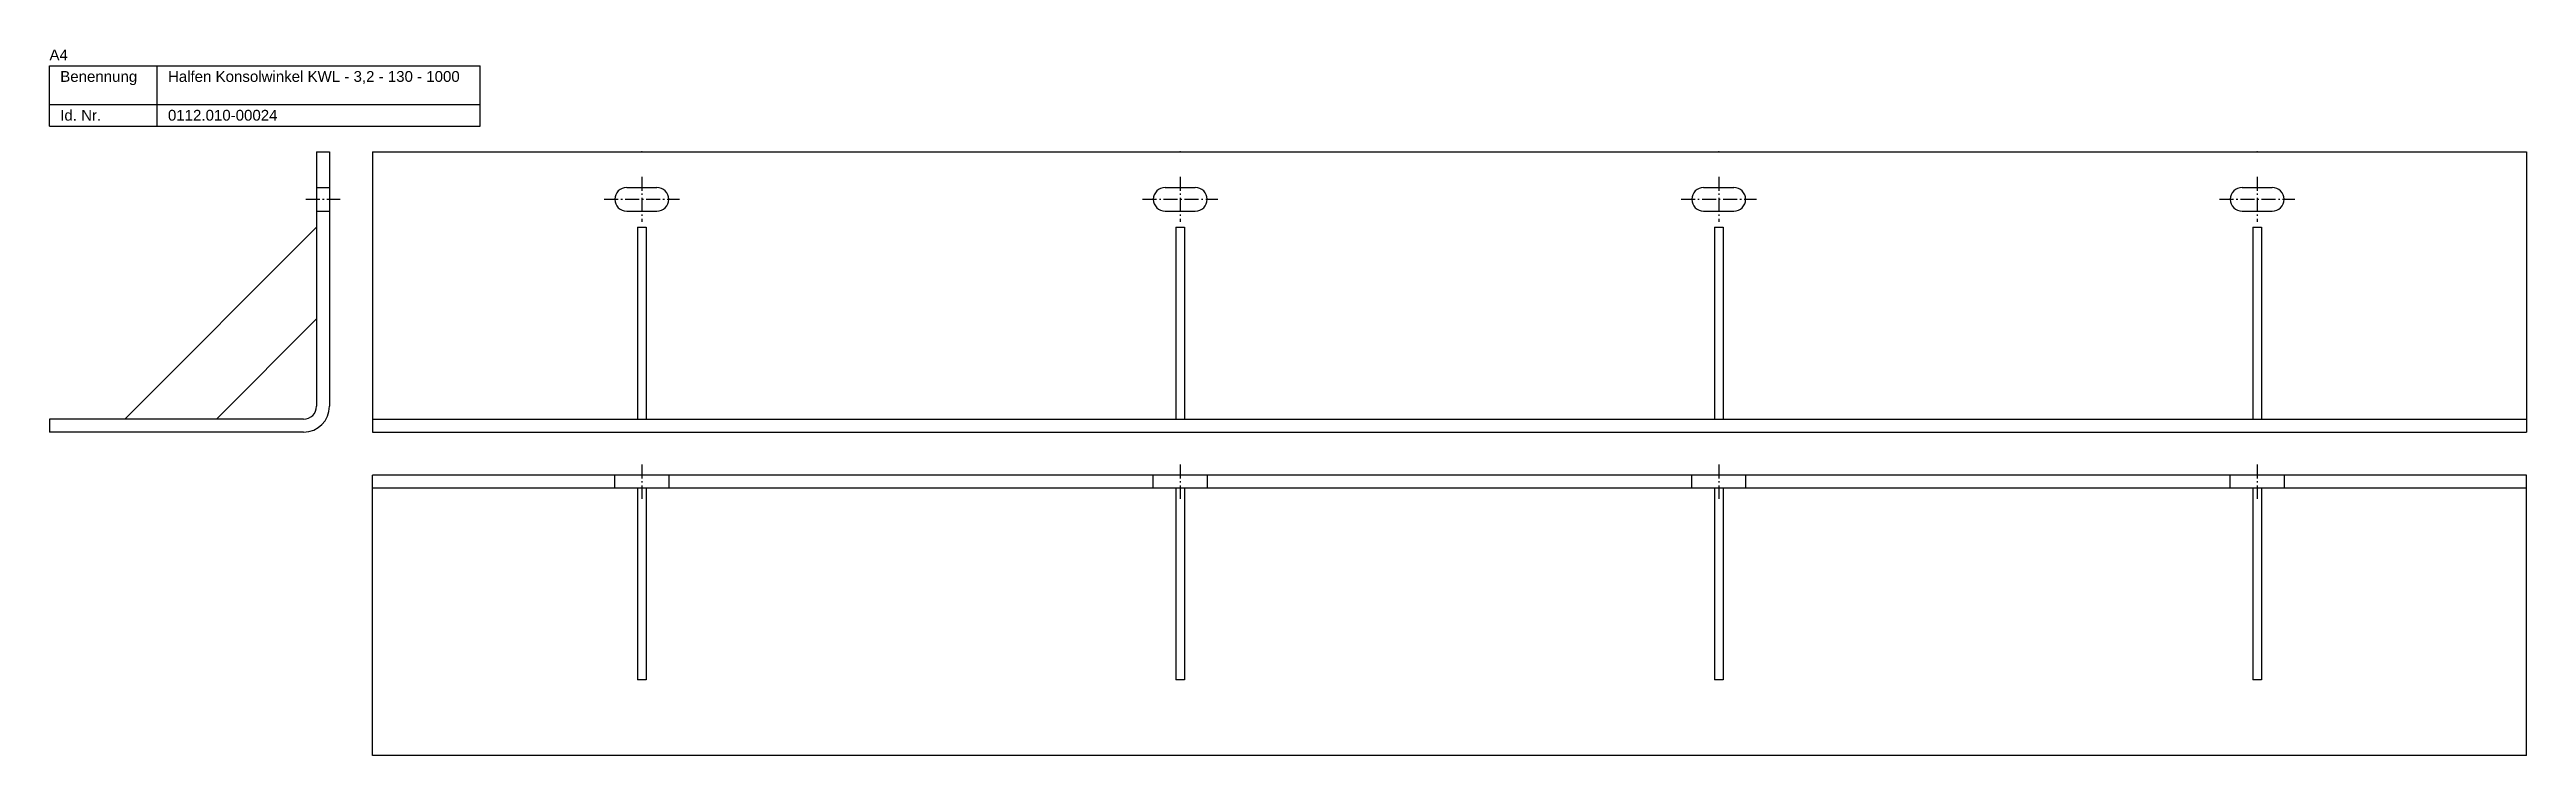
# Model space of a CAD drawing. Header units: millimetres. Extents: x 3683 to 6843, y -2519 to 868.
# Drawn here: x 5333 to 6483, y 541 to 868 of the extents above; entities that cross this region are included whole.
import ezdxf

# ---------------------------------------------------------------- set-up
doc = ezdxf.new("R2010")
doc.units = ezdxf.units.MM
doc.linetypes.add('MITTELLINIE', pattern=[0.977, 0.65, -0.13, 0.067, -0.13])
doc.linetypes.add('VERDECKT', pattern=[9.525, 6.35, -3.175])
doc.layers.add('HALFEN-KONSOLANKER', color=2, linetype='CONTINUOUS')
doc.styles.add('ARIAL50', font='ARIAL.TTF', dxfattribs={"height": 5})

msp = doc.modelspace()

# ---------------------------------------------------------------- texts
at = {"layer": 'HALFEN-KONSOLANKER', "style": 'ARIAL50'}
for s, p in [('A4', (5333.1, 863.3)), ('Benennung', (5338.1, 853.3)), ('Halfen Konsolwinkel KWL - 3,2 - 130 - 1000', (5388.1, 853.3)), ('Id. Nr.', (5338.1, 835.3)), ('0112.010-00024', (5388.1, 835.3))]:
    msp.add_text(s, height=5, dxfattribs=at).set_placement(p)

# ---------------------------------------------------------------- linework, layer by layer
at = {"layer": 'HALFEN-KONSOLANKER'}
for p, q in [((5333.1, 860.8), (5533.1, 860.8)), ((5333.1, 832.8), (5333.1, 860.8)), ((5383.1, 832.8), (5383.1, 860.8)), ((5533.1, 832.8), (5533.1, 860.8)), ((5333.1, 842.8), (5533.1, 842.8)), ((5333.1, 832.8), (5533.1, 832.8)), ((5457.1, 820.8), (5457.1, 702.8)), ((5457.1, 820.8), (5463.1, 820.8)), ((5463.1, 820.8), (5463.1, 702.8)), ((5483.1, 820.8), (6483.1, 820.8)), ((5483.1, 820.8), (5483.1, 690.8)), ((6483.1, 820.8), (6483.1, 690.8)), ((5601.1, 804.3), (5615.1, 804.3)), ((5851.1, 804.3), (5865.1, 804.3)), ((6101.1, 804.3), (6115.1, 804.3)), ((6351.1, 804.3), (6365.1, 804.3)), ((5457.1, 785.8), (5368.1, 696.8)), ((5601.1, 793.3), (5615.1, 793.3)), ((5606.1, 785.8), (5606.1, 696.8)), ((5606.1, 785.8), (5610.1, 785.8)), ((5610.1, 785.8), (5610.1, 696.8)), ((5851.1, 793.3), (5865.1, 793.3)), ((5856.1, 785.8), (5856.1, 696.8)), ((5856.1, 785.8), (5860.1, 785.8)), ((5860.1, 785.8), (5860.1, 696.8)), ((6101.1, 793.3), (6115.1, 793.3)), ((6106.1, 785.8), (6106.1, 696.8)), ((6106.1, 785.8), (6110.1, 785.8)), ((6110.1, 785.8), (6110.1, 696.8)), ((6351.1, 793.3), (6365.1, 793.3)), ((6356.1, 785.8), (6356.1, 696.8)), ((6356.1, 785.8), (6360.1, 785.8)), ((6360.1, 785.8), (6360.1, 696.8)), ((5457.1, 743.3), (5410.6, 696.8)), ((5451.1, 696.8), (5333.1, 696.8)), ((5333.1, 696.8), (5333.1, 690.8)), ((5451.1, 690.8), (5333.1, 690.8)), ((5483.1, 696.8), (6483.1, 696.8)), ((5483.1, 690.8), (6483.1, 690.8)), ((6483.1, 670.8), (5483.1, 670.8)), ((5483.1, 540.8), (5483.1, 670.8)), ((6483.1, 540.8), (6483.1, 670.8)), ((6483.1, 664.8), (5483.1, 664.8)), ((5606.1, 664.8), (5606.1, 575.8)), ((5610.1, 664.8), (5610.1, 575.8)), ((5856.1, 664.8), (5856.1, 575.8)), ((5860.1, 664.8), (5860.1, 575.8)), ((6106.1, 664.8), (6106.1, 575.8)), ((6110.1, 664.8), (6110.1, 575.8)), ((6356.1, 664.8), (6356.1, 575.8)), ((6360.1, 664.8), (6360.1, 575.8)), ((5610.1, 575.8), (5606.1, 575.8)), ((5860.1, 575.8), (5856.1, 575.8)), ((6110.1, 575.8), (6106.1, 575.8)), ((6360.1, 575.8), (6356.1, 575.8)), ((6483.1, 540.8), (5483.1, 540.8))]:
    msp.add_line(p, q, dxfattribs=at)
at = {"layer": 'HALFEN-KONSOLANKER', "color": 1, "linetype": 'MITTELLINIE', "ltscale": 10}
for p, q in [((5608.1, 809.3), (5608.1, 788.3)), ((5858.1, 809.3), (5858.1, 788.3)), ((6108.1, 809.3), (6108.1, 788.3)), ((6358.1, 809.3), (6358.1, 788.3)), ((5452.1, 798.8), (5468.1, 798.8)), ((5590.6, 798.8), (5625.6, 798.8)), ((5840.6, 798.8), (5875.6, 798.8)), ((6090.6, 798.8), (6125.6, 798.8)), ((6340.6, 798.8), (6375.6, 798.8)), ((5608.1, 675.8), (5608.1, 659.8)), ((5858.1, 675.8), (5858.1, 659.8)), ((6108.1, 675.8), (6108.1, 659.8)), ((6358.1, 675.8), (6358.1, 659.8))]:
    msp.add_line(p, q, dxfattribs=at)
at = {"layer": 'HALFEN-KONSOLANKER', "color": 1, "linetype": 'VERDECKT'}
for p, q in [((5457.1, 804.3), (5463.1, 804.3)), ((5457.1, 793.3), (5463.1, 793.3)), ((5595.6, 664.8), (5595.6, 670.8)), ((5620.6, 670.8), (5620.6, 664.8)), ((5845.6, 664.8), (5845.6, 670.8)), ((5870.6, 670.8), (5870.6, 664.8)), ((6095.6, 664.8), (6095.6, 670.8)), ((6120.6, 670.8), (6120.6, 664.8)), ((6345.6, 664.8), (6345.6, 670.8)), ((6370.6, 670.8), (6370.6, 664.8))]:
    msp.add_line(p, q, dxfattribs=at)
at = {"layer": 'HALFEN-KONSOLANKER'}
for centre, radius, start, end in [((5601.1, 798.8), 5.5, 90, 270), ((5615.1, 798.8), 5.5, 270, 90), ((5851.1, 798.8), 5.5, 90, 270), ((5865.1, 798.8), 5.5, 270, 90), ((6101.1, 798.8), 5.5, 90, 270), ((6115.1, 798.8), 5.5, 270, 90), ((6351.1, 798.8), 5.5, 90, 270), ((6365.1, 798.8), 5.5, 270, 90), ((5451.1, 702.8), 12, 270, 0), ((5451.1, 702.8), 6, 270, 0)]:
    msp.add_arc(centre, radius, start, end, dxfattribs=at)
for p in [(5608.1, 820.8), (5608.1, 820.8), (5858.1, 820.8), (5858.1, 820.8), (6108.1, 820.8), (6108.1, 820.8), (6358.1, 820.8), (6358.1, 820.8)]:
    msp.add_point(p, dxfattribs=at)

msp.set_redraw_order([(e.dxf.handle, doc.entitydb.next_handle()) for e in msp.query("TEXT MTEXT ATTDEF DIMENSION ARC_DIMENSION")])  # texts and dimensions are drawn at this point

doc.saveas('drawing.dxf')
